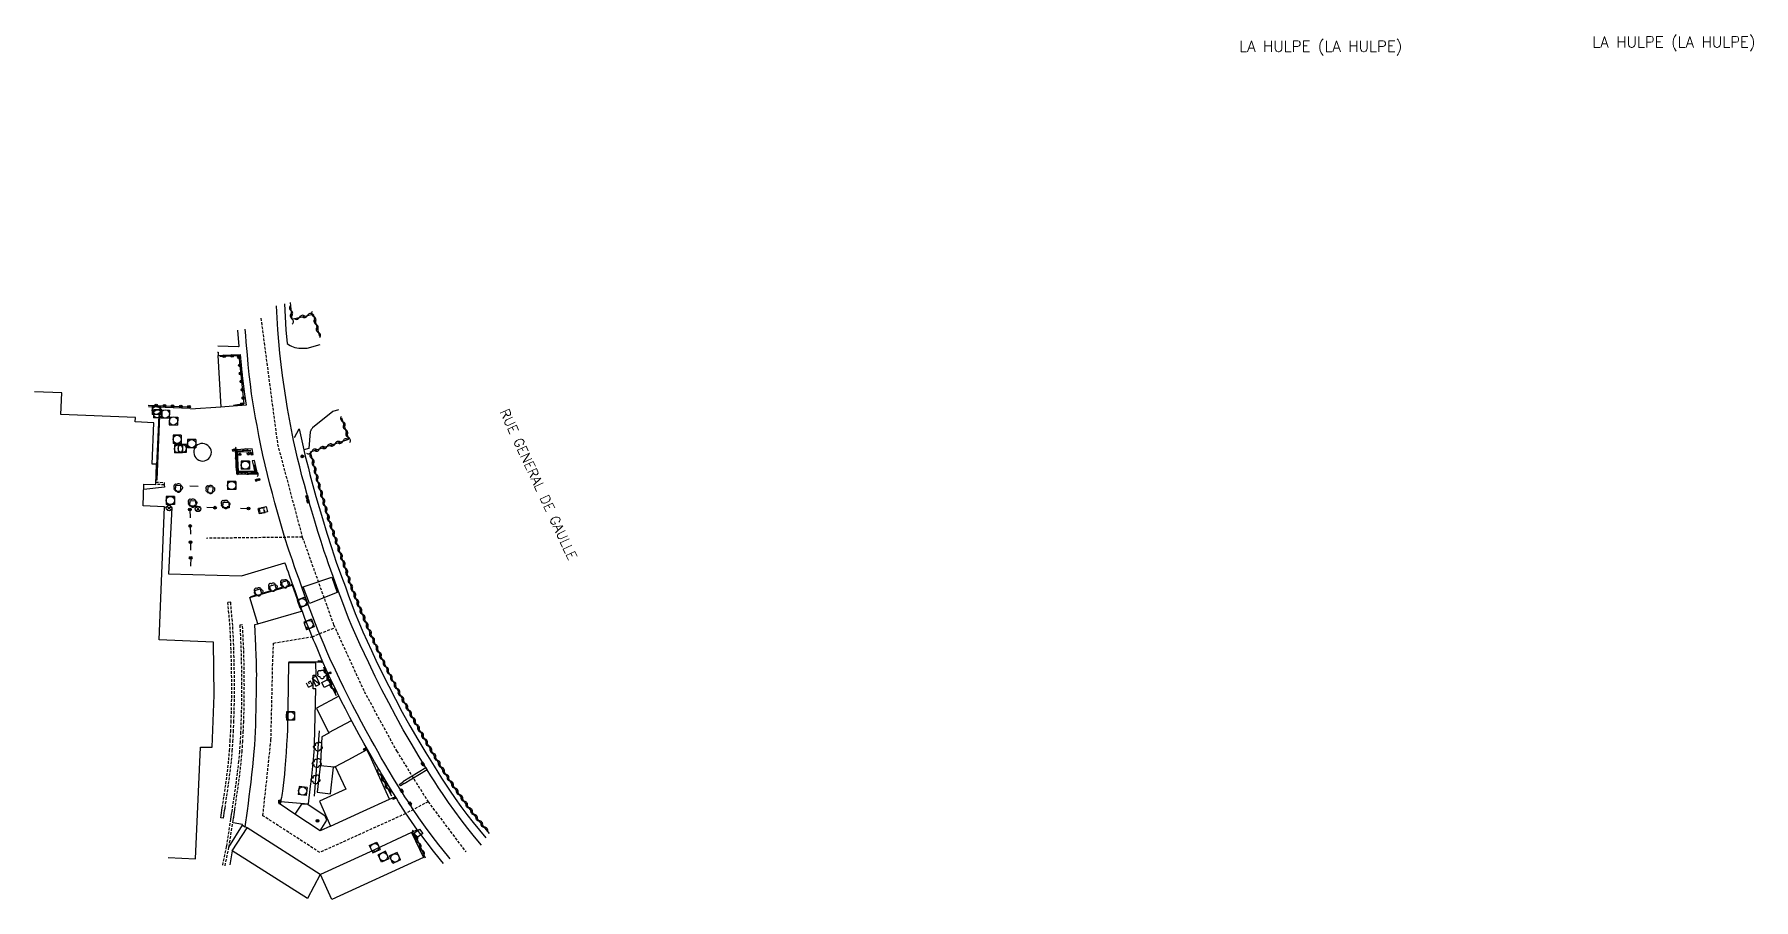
# Model space of a CAD drawing. Header units: millimetres. Extents: x 158019 to 159000, y 157999 to 158739.
# Drawn here: x 158228.8 to 158543.2, y 158580.7 to 158738.9 of the extents above; entities that cross this region are included whole.
import ezdxf
from ezdxf.enums import TextEntityAlignment as Align

# ---------------------------------------------------------------- set-up
doc = ezdxf.new("R2010")
doc.units = ezdxf.units.MM
doc.linetypes.add('DASHED', pattern=[0.75, 0.5, -0.25])
doc.layers.get('0').update_dxf_attribs({"linetype": 'CONTINUOUS'})
for name, color, linetype in [('W0001', 6, 'DASHED'), ('W0006', 2, 'CONTINUOUS'), ('W0008', 7, 'CONTINUOUS'), ('W0014', 7, 'CONTINUOUS'), ('W0015', 2, 'CONTINUOUS'), ('W0017', 7, 'CONTINUOUS'), ('W0020', 2, 'CONTINUOUS'), ('W0100', 7, 'CONTINUOUS'), ('W0103', 1, 'CONTINUOUS'), ('W0112', 1, 'DASHED'), ('W0300', 7, 'CONTINUOUS'), ('W0302', 3, 'CONTINUOUS'), ('W0310', 3, 'CONTINUOUS'), ('W0322', 7, 'CONTINUOUS'), ('W0400', 7, 'CONTINUOUS'), ('W0411', 7, 'CONTINUOUS'), ('W0420', 7, 'CONTINUOUS'), ('W0424', 7, 'CONTINUOUS'), ('W0425', 7, 'CONTINUOUS'), ('W0432', 7, 'CONTINUOUS'), ('W0469', 7, 'CONTINUOUS'), ('W0856', 7, 'CONTINUOUS'), ('W0980', 7, 'CONTINUOUS'), ('W0989', 7, 'CONTINUOUS'), ('W1471', 7, 'CONTINUOUS')]:
    doc.layers.add(name, color=color, linetype=linetype)
doc.styles.get("Standard").update_dxf_attribs({"font": 'romans.shx', "width": 0.85})

msp = doc.modelspace()

# ---------------------------------------------------------------- texts
at = {"layer": 'W0980'}
msp.add_text('LA HULPE (LA HULPE)', height=2, dxfattribs=at).set_placement((158464.02, 158736.57), align=Align.MIDDLE)
msp.add_text('LA HULPE (LA HULPE)', height=2, dxfattribs=at).set_placement((158513.7, 158737.5), align=Align.MIDDLE_LEFT)
at = {"layer": 'W0989'}
msp.add_text('RUE GENERAL DE GAULLE', height=1.75, rotation=294.8592, dxfattribs=at).set_placement((158314.66, 158670.23), align=Align.MIDDLE_LEFT)

# ---------------------------------------------------------------- blocks, each defined once
blk = doc.blocks.new('T400')
for p, q in [((-0.15, 0.3), (0.15, 0.3)), ((-0.15, -0.25), (-0.15, 0.3)), ((-0.15, 0.15), (0.15, 0.15)), ((-0.15, 0), (0.15, 0)), ((0.15, 0.3), (0.15, -0.25)), ((-0.15, -0.15), (0.15, -0.15)), ((-0.15, -0.25), (-0.15, -0.3)), ((-0.15, -0.3), (0.15, -0.3)), ((0.15, -0.3), (0.15, -0.25))]:
    blk.add_line(p, q)
blk = doc.blocks.new('T1471')
at = {"color": 0, "linetype": 'Continuous', "flags": 128}
blk.add_lwpolyline([(-0.75, -0.5), (-0.75, 0.5), (0.75, 0.5), (0.75, -0.5), (-0.75, -0.5)], dxfattribs=at)
blk = doc.blocks.new('T420')
for p, q in [((0.75, 0.75), (-0.75, 0.75)), ((-0.75, 0.75), (-0.75, -0.75)), ((0.75, 0.75), (0.75, -0.75)), ((0.75, -0.75), (-0.75, -0.75))]:
    blk.add_line(p, q)
blk.add_ellipse((0, 0), major_axis=(-0.53, 0.53), ratio=1, start_param=3.926991, end_param=10.210176)
blk = doc.blocks.new('t432')
at = {"flags": 128}
for points in [[(0.8, 0.8), (-0.8, 0.8)], [(-0.8, 0.8), (-0.8, 0)], [(0.8, 0.8), (-0.8, 0)], [(-0.8, 0), (0.8, 0)], [(-0.4, 2.1), (-0.4, 1.3)], [(-0.4, 1.3), (0.4, 1.3)], [(-0.39, 2.1), (0.41, 2.1)], [(0, 1.7), (0.4, 1.7)], [(0.4, 1.3), (0.4, 1.7)], [(0.8, 0), (0.8, 0.8)]]:
    blk.add_lwpolyline(points, dxfattribs=at)
blk = doc.blocks.new('T300')
for p, q in [((-0.8, 0.51), (-0.86, 0.34)), ((-0.86, 0.34), (-0.86, 0.17)), ((-0.86, 0.17), (-0.74, 0.06)), ((-0.69, 0.63), (-0.8, 0.51)), ((-0.8, -0.06), (-0.74, 0.06)), ((-0.74, 0.06), (-0.69, 0.11)), ((-0.57, 0.69), (-0.69, 0.63)), ((-0.46, 0.69), (-0.57, 0.69)), ((-0.29, 0.63), (-0.46, 0.69)), ((-0.29, 0.63), (-0.17, 0.74)), ((-0.23, 0.57), (-0.29, 0.63)), ((-0.17, 0.74), (-0.06, 0.8)), ((-0.06, 0.8), (0.06, 0.8)), ((0.06, 0.8), (0.23, 0.74)), ((0.23, 0.74), (0.34, 0.63)), ((0.34, 0.63), (0.4, 0.51)), ((0.46, 0.46), (0.34, 0.46)), ((0.4, 0.51), (0.4, 0.46)), ((0.57, 0.4), (0.46, 0.46)), ((0.57, 0.4), (0.69, 0.29)), ((0.69, 0.29), (0.74, 0.17)), ((0.74, 0.06), (0.69, -0.17)), ((0.74, 0.17), (0.74, 0.06)), ((-0.8, -0.17), (-0.8, -0.06)), ((-0.8, -0.23), (-0.8, -0.17)), ((-0.74, -0.34), (-0.8, -0.23)), ((-0.69, -0.4), (-0.74, -0.34)), ((-0.51, -0.46), (-0.69, -0.4)), ((-0.4, -0.46), (-0.51, -0.46)), ((-0.4, -0.46), (-0.34, -0.46)), ((-0.34, -0.46), (-0.34, -0.4)), ((-0.34, -0.51), (-0.34, -0.46)), ((-0.29, -0.63), (-0.34, -0.51)), ((-0.17, -0.74), (-0.29, -0.63)), ((-0.06, -0.8), (-0.17, -0.74)), ((0.06, -0.8), (-0.06, -0.8)), ((0.17, -0.74), (0.06, -0.8)), ((0.23, -0.69), (0.17, -0.74)), ((0.29, -0.46), (0.23, -0.46)), ((0.29, -0.63), (0.23, -0.69)), ((0.46, -0.4), (0.29, -0.46)), ((0.34, -0.51), (0.29, -0.63)), ((0.34, -0.51), (0.34, -0.46)), ((0.57, -0.34), (0.46, -0.4)), ((0.63, -0.29), (0.57, -0.34)), ((0.69, -0.17), (0.63, -0.29))]:
    blk.add_line(p, q)
blk = doc.blocks.new('T424')
for p, q in [((-0.15, 0.61), (0.15, 0.61)), ((-0.15, 0.31), (-0.15, 0.61)), ((0, 0.46), (-0.15, 0.46)), ((0.15, 0.31), (-0.15, 0.31)), ((-0.15, 0.16), (0.15, 0.16)), ((-0.15, -0.14), (-0.15, 0.16)), ((0.15, 0.16), (0.15, -0.14)), ((0.15, -0.14), (-0.15, -0.14))]:
    blk.add_line(p, q)
blk.add_ellipse((0, 0.01), major_axis=(-0.106, 0.106), ratio=1, start_param=3.926991, end_param=10.210176)
blk = doc.blocks.new('T425')
for p, q in [((-0.15, 0.6), (0.15, 0.6)), ((-0.15, 0.6), (-0.15, 0.3)), ((-0.15, 0.3), (0.15, 0.3)), ((-0.15, 0.15), (0.15, 0.15)), ((-0.15, -0.15), (-0.15, 0.15)), ((0, 0.45), (0.15, 0.45)), ((0.15, 0.45), (0.15, 0.3)), ((0.15, 0.15), (0.15, -0.15)), ((0.15, -0.15), (-0.15, -0.15))]:
    blk.add_line(p, q)
blk.add_ellipse((0, 0), major_axis=(-0.106, 0.106), ratio=1, start_param=3.926991, end_param=10.210176)
blk = doc.blocks.new('T469')
at = {"color": 0, "linetype": 'Continuous', "flags": 128}
for points in [[(-0.35, 0.35), (0.35, -0.35)], [(-0.35, -0.35), (0.35, 0.35)]]:
    blk.add_lwpolyline(points, dxfattribs=at)
at = {"color": 0, "linetype": 'Continuous'}
blk.add_circle((0, 0), 0.5, dxfattribs=at)
blk = doc.blocks.new('T856')
for p, q in [((-0.125, 0), (0.125, 0)), ((0, 0.125), (0, -0.125))]:
    blk.add_line(p, q)
blk.add_ellipse((0, 0), major_axis=(-0.177, 0.177), ratio=1, start_param=3.9269908, end_param=10.2101761)
blk = doc.blocks.new('t302o')
for p, q in [((-0.8, 0.51), (-0.86, 0.34)), ((-0.86, 0.34), (-0.86, 0.17)), ((-0.86, 0.17), (-0.74, 0.06)), ((-0.69, 0.63), (-0.8, 0.51)), ((-0.8, -0.06), (-0.74, 0.06)), ((-0.74, 0.06), (-0.69, 0.11)), ((-0.57, 0.69), (-0.69, 0.63)), ((-0.46, 0.69), (-0.57, 0.69)), ((-0.29, 0.63), (-0.46, 0.69)), ((-0.29, 0.63), (-0.17, 0.74)), ((-0.23, 0.57), (-0.29, 0.63)), ((-0.17, 0.74), (-0.06, 0.8)), ((-0.06, 0.8), (0.06, 0.8)), ((0.06, 0.8), (0.23, 0.74)), ((0.23, 0.74), (0.34, 0.63)), ((0.34, 0.63), (0.4, 0.51)), ((0.46, 0.46), (0.34, 0.46)), ((0.4, 0.51), (0.4, 0.46)), ((0.57, 0.4), (0.46, 0.46)), ((0.57, 0.4), (0.69, 0.29)), ((0.69, 0.29), (0.74, 0.17)), ((0.74, 0.06), (0.69, -0.17)), ((0.74, 0.17), (0.74, 0.06)), ((-0.8, -0.17), (-0.8, -0.06)), ((-0.8, -0.23), (-0.8, -0.17)), ((-0.74, -0.34), (-0.8, -0.23)), ((-0.69, -0.4), (-0.74, -0.34)), ((-0.51, -0.46), (-0.69, -0.4)), ((-0.4, -0.46), (-0.51, -0.46)), ((-0.4, -0.46), (-0.34, -0.46)), ((-0.34, -0.46), (-0.34, -0.4)), ((-0.34, -0.51), (-0.34, -0.46)), ((-0.29, -0.63), (-0.34, -0.51)), ((-0.17, -0.74), (-0.29, -0.63)), ((-0.06, -0.8), (-0.17, -0.74)), ((0.06, -0.8), (-0.06, -0.8)), ((0.17, -0.74), (0.06, -0.8)), ((0.23, -0.69), (0.17, -0.74)), ((0.29, -0.46), (0.23, -0.46)), ((0.29, -0.63), (0.23, -0.69)), ((0.46, -0.4), (0.29, -0.46)), ((0.34, -0.51), (0.29, -0.63)), ((0.34, -0.51), (0.34, -0.46)), ((0.57, -0.34), (0.46, -0.4)), ((0.63, -0.29), (0.57, -0.34)), ((0.69, -0.17), (0.63, -0.29))]:
    blk.add_line(p, q)
blk = doc.blocks.new('t310o')
at = {"color": 0, "linetype": 'Continuous'}
for centre, start, end in [((-0.5, 0.38), 216.8699, 323.1304), ((0.5, -0.37), 36.8699, 143.1303)]:
    blk.add_arc(centre, 0.625, start, end, dxfattribs=at)
blk = doc.blocks.new('t322o')
at = {"color": 0, "linetype": 'Continuous'}
for radius in [0.25, 0.15]:
    blk.add_circle((0, 0), radius, dxfattribs=at)

# ---------------------------------------------------------------- linework, layer by layer
at = {"layer": 'W0001'}
for points in [[(158270.21, 158686.97), (158273.25, 158663.93), (158277.78, 158646.94), (158283.51, 158630.91), (158289.1, 158618.72), (158295.02, 158607.83), (158300.78, 158598.55), (158307.68, 158589.36)], [(158277.78, 158646.94), (158260.27, 158646.72)], [(158300.78, 158598.55), (158296.67, 158596.38), (158280.97, 158589.27), (158270.58, 158596), (158272.05, 158609.85), (158272.36, 158623.39), (158272.53, 158627.57), (158279.58, 158628.73), (158283.74, 158630.41)]]:
    msp.add_lwpolyline(points, dxfattribs=at)
at = {"layer": 'W0006'}
for points in [[(158269.67, 158631.09), (158268.2, 158635.91), (158275.91, 158638.16), (158277.61, 158633.42)], [(158278.93, 158598.14), (158279.29, 158601.41), (158279.45, 158602.62), (158279.59, 158603.84), (158279.72, 158605.06), (158279.83, 158606.28), (158279.89, 158606.98), (158279.94, 158607.68), (158279.99, 158608.39), (158280.04, 158609.09), (158280.27, 158619.21), (158279.75, 158619.18), (158279.77, 158621.7), (158280.31, 158621.7), (158280.27, 158623.92), (158275.28, 158623.96)], [(158284.47, 158617.84), (158280.39, 158615.64), (158282.64, 158611.1), (158281.35, 158610.39), (158281.26, 158608.17), (158281.09, 158605.54), (158280.98, 158604.5), (158280.51, 158600.3), (158282.92, 158600.01), (158283.5, 158604.9), (158283.77, 158604.98), (158285.72, 158600.87), (158280.9, 158598.64), (158282.91, 158594.08)], [(158293.73, 158599.01), (158291.68, 158603.62), (158290.42, 158606.35), (158289.59, 158608.04)], [(158273.81, 158598.58), (158278.92, 158598.17)], [(158281.02, 158593.22), (158282.27, 158595.17), (158281.96, 158595.92), (158278.8, 158598.04), (158277.61, 158598.1), (158276.4, 158596.29)], [(158281.05, 158585.24), (158278.72, 158580.83), (158264.98, 158589.56), (158267.68, 158593.76)], [(158266.87, 158594.29), (158266.83, 158594.41), (158265.16, 158594.72)], [(158297.77, 158592.93), (158299.93, 158588.34), (158283.19, 158580.65), (158281.12, 158585.25)]]:
    msp.add_lwpolyline(points, dxfattribs=at)
at = {"layer": 'W0008'}
for points in [[(158310.53, 158590.62), (158309.27, 158592.14), (158308.04, 158593.68), (158306.84, 158595.24), (158305.67, 158596.83), (158304.52, 158598.43), (158303.4, 158600.05), (158302.7, 158601.12), (158302, 158602.19), (158301.31, 158603.27), (158300.64, 158604.36), (158299.14, 158606.79), (158297.67, 158609.24), (158296.25, 158611.71), (158294.86, 158614.21), (158293.58, 158616.61), (158292.33, 158619.03), (158291.12, 158621.47), (158289.94, 158623.93), (158289.15, 158625.57), (158288.38, 158627.22), (158287.63, 158628.88), (158286.91, 158630.55), (158286.25, 158632.15), (158285.61, 158633.77), (158285, 158635.39), (158284.41, 158637.02), (158283.4, 158639.74), (158282.99, 158640.89), (158282.59, 158642.04), (158282.19, 158643.19), (158281.8, 158644.34), (158281.21, 158646.17), (158280.63, 158648), (158280.07, 158649.84), (158279.53, 158651.69), (158279.06, 158653.3), (158278.6, 158654.92), (158278.16, 158656.55), (158277.72, 158658.17), (158277.31, 158659.78), (158276.92, 158661.4), (158276.54, 158663.01), (158276.19, 158664.64), (158275.79, 158666.58), (158275.42, 158668.53), (158275.08, 158670.49), (158274.76, 158672.45), (158274.46, 158674.47), (158274.18, 158676.5), (158273.93, 158678.53), (158273.7, 158680.56), (158273.49, 158682.72), (158273.32, 158684.88), (158273.17, 158687.05), (158273.05, 158689.22)], [(158304.84, 158588.11), (158304.31, 158588.73), (158303.79, 158589.36), (158303.28, 158590), (158302.77, 158590.64), (158301.52, 158592.28), (158300.3, 158593.93), (158299.11, 158595.62), (158297.96, 158597.32), (158297.48, 158598.04), (158297.01, 158598.75), (158296.54, 158599.47), (158296.08, 158600.2), (158295.26, 158601.51), (158294.45, 158602.82), (158293.65, 158604.14), (158292.87, 158605.47), (158292.22, 158606.59), (158291.59, 158607.72), (158290.96, 158608.84), (158290.33, 158609.97), (158289.47, 158611.53), (158288.63, 158613.09), (158287.8, 158614.65), (158286.98, 158616.22), (158286.17, 158617.81), (158285.38, 158619.41), (158284.61, 158621.01), (158283.85, 158622.62), (158282.83, 158624.77), (158282.28, 158626.02), (158281.75, 158627.27), (158281.22, 158628.54), (158280.71, 158629.8), (158280.2, 158631.08), (158279.7, 158632.36), (158279.22, 158633.65), (158278.74, 158634.94), (158278.21, 158636.37), (158277.69, 158637.79), (158277.18, 158639.23), (158276.67, 158640.66), (158276.32, 158641.68), (158275.96, 158642.7), (158275.62, 158643.72), (158275.27, 158644.75), (158274.61, 158646.84), (158273.97, 158648.95), (158273.36, 158651.07), (158272.77, 158653.19), (158272.3, 158654.92), (158271.84, 158656.65), (158271.4, 158658.39), (158270.98, 158660.14), (158270.58, 158661.93), (158270.2, 158663.72), (158269.84, 158665.53), (158269.5, 158667.33), (158269.23, 158668.78), (158268.98, 158670.24), (158268.74, 158671.7), (158268.51, 158673.16), (158268.29, 158674.93), (158268.08, 158676.71), (158267.9, 158678.48), (158267.74, 158680.26), (158267.63, 158681.44), (158267.53, 158682.61), (158267.44, 158683.79), (158267.35, 158684.97)], [(158298.8, 158593.41), (158297.77, 158592.93), (158289.39, 158589.02), (158281.12, 158585.25), (158281.05, 158585.24), (158267.68, 158593.76), (158267.34, 158593.98), (158267.73, 158596.91), (158267.92, 158598.22), (158268.09, 158599.53), (158268.26, 158600.84), (158268.42, 158602.15), (158268.58, 158603.54), (158268.73, 158604.93), (158268.87, 158606.32), (158268.99, 158607.71), (158269.07, 158608.92), (158269.15, 158610.12), (158269.21, 158611.33), (158269.26, 158612.54), (158269.3, 158613.97), (158269.34, 158615.41), (158269.37, 158616.84), (158269.39, 158618.28), (158269.41, 158619.17), (158269.42, 158620.05), (158269.43, 158620.94), (158269.44, 158621.83), (158269.43, 158622.48), (158269.42, 158623.14), (158269.41, 158623.8), (158269.39, 158624.46), (158269.37, 158625.11), (158269.34, 158625.77), (158269.3, 158626.42), (158269.27, 158627.07), (158269.07, 158630.94), (158269.67, 158631.09), (158277.61, 158633.42)], [(158281.56, 158624.05), (158275.3, 158624.08), (158275.28, 158623.96), (158275.13, 158615.59), (158275.12, 158614.31), (158275.09, 158613.03), (158275.05, 158611.75), (158275, 158610.48), (158274.92, 158609.02), (158274.83, 158607.56), (158274.72, 158606.1), (158274.6, 158604.64), (158274.5, 158603.6), (158274.39, 158602.57), (158274.27, 158601.54), (158274.13, 158600.5), (158274.07, 158600.11), (158274.01, 158599.71), (158273.95, 158599.32), (158273.88, 158598.92), (158273.83, 158598.64)], [(158282.61, 158611.21), (158286.75, 158613.41)], [(158289.65, 158608.09), (158289.59, 158608.04), (158286.09, 158606.18), (158283.66, 158604.89), (158281.04, 158605.09)], [(158282.91, 158594.08), (158288.92, 158596.8), (158293.73, 158599.01), (158294.77, 158599.46)], [(158282.91, 158594.08), (158281.02, 158593.22), (158276.4, 158596.29), (158273.73, 158598.09), (158273.81, 158598.58)]]:
    msp.add_lwpolyline(points, dxfattribs=at)
at = {"layer": 'W0014'}
for points in [[(158274.5, 158689.58), (158274.76, 158684.82), (158275.04, 158682.34)], [(158265.93, 158684.78), (158266.15, 158681.82), (158266.13, 158681.74), (158262.32, 158681.86)], [(158262.29, 158680.75), (158262.39, 158680.76), (158262.37, 158680.17), (158266.39, 158680.36), (158266.76, 158676.44), (158267.23, 158673.07), (158267.54, 158671.07), (158265.16, 158670.87), (158262.86, 158670.68)], [(158257.24, 158670.49), (158249.68, 158670.79)], [(158276.37, 158665.19), (158277.19, 158666.76), (158278.06, 158662.89), (158278.33, 158661.77), (158278.61, 158660.65), (158278.89, 158659.53), (158279.18, 158658.42), (158279.72, 158656.39), (158280.28, 158654.37), (158280.86, 158652.35), (158281.45, 158650.33), (158282.27, 158647.67), (158283.12, 158645.02), (158284, 158642.38), (158284.92, 158639.75), (158285.66, 158637.83), (158286.24, 158636.2), (158286.84, 158634.59), (158287.46, 158632.98), (158288.11, 158631.39), (158288.86, 158629.64), (158289.63, 158627.91), (158290.42, 158626.19), (158291.24, 158624.47), (158292.39, 158622.06), (158293.58, 158619.67), (158294.81, 158617.29), (158296.06, 158614.93), (158297.47, 158612.42), (158298.91, 158609.94), (158300.38, 158607.48), (158301.89, 158605.04), (158302.57, 158603.94), (158303.26, 158602.84), (158303.96, 158601.76), (158304.67, 158600.68), (158305.71, 158599.17), (158306.79, 158597.68), (158307.89, 158596.22), (158309.02, 158594.78), (158310.18, 158593.35), (158311.36, 158591.96)], [(158252.54, 158656.52), (158252.56, 158656.09), (158248.77, 158655.63)], [(158252.59, 158652.5), (158253.91, 158652.37), (158253.3, 158640.25), (158266.65, 158639.87), (158274.59, 158642.24)], [(158303.6, 158587.28), (158303.08, 158587.91), (158302.56, 158588.55), (158302.04, 158589.19), (158301.53, 158589.83), (158300.84, 158590.71), (158300.16, 158591.59), (158299.49, 158592.48), (158298.83, 158593.38), (158298.27, 158594.16), (158297.73, 158594.95), (158297.19, 158595.74), (158296.67, 158596.54), (158296.24, 158597.2), (158295.82, 158597.87), (158295.4, 158598.55), (158294.98, 158599.22), (158294.36, 158600.23), (158293.73, 158601.24), (158293.12, 158602.26), (158292.51, 158603.28), (158292.29, 158603.64), (158292.08, 158603.99), (158291.87, 158604.35), (158291.66, 158604.71), (158291, 158605.84), (158290.35, 158606.97), (158289.7, 158608.11), (158289.06, 158609.24), (158288.19, 158610.81), (158287.34, 158612.37), (158286.49, 158613.95), (158285.67, 158615.53), (158284.9, 158617.02), (158284.15, 158618.52), (158283.41, 158620.03), (158282.69, 158621.54), (158281.6, 158623.93), (158281.23, 158624.82), (158280.86, 158625.72), (158280.48, 158626.61), (158280.11, 158627.5), (158279.84, 158628.12), (158279.59, 158628.73), (158279.33, 158629.35), (158279.07, 158629.97), (158278.66, 158631.03), (158278.25, 158632.09), (158277.85, 158633.16), (158277.46, 158634.23), (158276.96, 158635.66), (158276.45, 158637.09), (158275.95, 158638.52), (158275.44, 158639.95), (158275.23, 158640.52), (158275.02, 158641.1), (158274.8, 158641.67), (158274.59, 158642.24)], [(158281.6, 158623.93), (158281.23, 158624.82), (158280.86, 158625.72), (158280.48, 158626.61), (158280.11, 158627.5), (158279.84, 158628.12), (158279.59, 158628.73), (158279.33, 158629.35), (158279.07, 158629.97), (158278.66, 158631.03), (158278.25, 158632.09), (158277.85, 158633.16), (158277.46, 158634.23), (158276.96, 158635.66), (158276.45, 158637.09), (158275.95, 158638.52), (158275.44, 158639.95), (158275.23, 158640.52), (158275.02, 158641.1), (158274.8, 158641.67), (158274.59, 158642.24)], [(158268.29, 158636.05), (158269.31, 158636.39), (158269.07, 158637.21), (158270.06, 158637.5), (158270.31, 158636.66), (158272, 158637.16), (158271.79, 158637.98), (158272.73, 158638.3), (158273.01, 158637.45), (158274.15, 158637.83), (158274.04, 158638.69), (158274.99, 158639), (158275.27, 158638.1), (158275.96, 158638.34)], [(158264.37, 158590.26), (158266.87, 158594.29), (158267.34, 158593.98)], [(158264.98, 158589.56), (158264.51, 158587.02)]]:
    msp.add_lwpolyline(points, dxfattribs=at)
for points in [[(158268.82, 158662.07), (158268.59, 158663.07), (158265.51, 158662.93), (158265.72, 158658.51), (158269.61, 158658.5), (158269.04, 158660.97), (158268.63, 158660.87), (158269.08, 158658.92), (158266.12, 158658.93), (158265.95, 158662.53), (158268.26, 158662.63), (158268.41, 158661.97)], [(158255.58, 158656.35), (158254.62, 158656.41), (158254.53, 158655.4), (158255.56, 158655.35)], [(158261.44, 158655.02), (158261.46, 158656.1), (158260.52, 158656.12), (158260.42, 158655.11)], [(158257.27, 158653.65), (158258.26, 158653.6), (158258.29, 158652.59), (158257.22, 158652.62)], [(158263.3, 158653.36), (158264.35, 158653.32), (158264.42, 158652.27), (158263.25, 158652.28)]]:
    msp.add_lwpolyline(points, close=True, dxfattribs=at)
at = {"layer": 'W0015'}
msp.add_lwpolyline([(158258.11, 158661.71), (158258.31, 158661.42), (158258.56, 158661.18), (158258.87, 158661), (158259.2, 158660.89), (158259.55, 158660.85), (158259.9, 158660.89), (158260.19, 158660.99), (158260.45, 158661.13), (158260.68, 158661.32), (158260.88, 158661.55), (158261.02, 158661.82), (158261.12, 158662.1), (158261.15, 158662.47), (158261.1, 158662.83), (158260.97, 158663.17), (158260.76, 158663.47), (158260.5, 158663.72), (158260.18, 158663.91), (158259.88, 158664.02), (158259.56, 158664.07), (158259.24, 158664.05), (158258.93, 158663.97), (158258.64, 158663.84), (158258.39, 158663.64), (158258.17, 158663.38), (158258.01, 158663.08), (158257.93, 158662.75), (158257.92, 158662.41), (158257.98, 158662.08), (158258.11, 158661.71)], dxfattribs=at)
at = {"layer": 'W0017'}
for points in [[(158275.04, 158682.34), (158275.28, 158682.16), (158275.54, 158682), (158275.8, 158681.85), (158276.08, 158681.74), (158276.42, 158681.64), (158276.77, 158681.57), (158277.12, 158681.52), (158277.47, 158681.5), (158277.77, 158681.49), (158278.06, 158681.49), (158278.36, 158681.5), (158278.65, 158681.52), (158281.02, 158682.17)], [(158284.37, 158670.22), (158283.38, 158669.93), (158279.62, 158666.9), (158279.57, 158666.83), (158279.51, 158666.77), (158279.46, 158666.7), (158279.41, 158666.62), (158279.36, 158666.52), (158279.31, 158666.41), (158279.27, 158666.3), (158279.24, 158666.18), (158278.95, 158663.17), (158278.06, 158662.89)]]:
    msp.add_lwpolyline(points, dxfattribs=at)
at = {"layer": 'W0020'}
msp.add_lwpolyline([(158279.08, 158634.82), (158277.94, 158637.86), (158283.16, 158639.6), (158284.15, 158636.8)], close=True, dxfattribs=at)
msp.add_lwpolyline([(158279.08, 158634.82), (158277.94, 158637.86), (158283.16, 158639.6), (158284.15, 158636.8)], dxfattribs=at)
at = {"layer": 'W0100'}
msp.add_lwpolyline([(158253.27, 158588.33), (158258.27, 158588.11), (158259.17, 158608.56), (158261.28, 158608.51), (158261.68, 158618.06), (158261.56, 158627.74), (158251.62, 158628.13), (158252.59, 158652.5), (158248.68, 158652.66), (158248.8, 158656.63), (158248.8, 158656.63), (158250.98, 158656.56), (158251.09, 158660.27), (158250.31, 158660.3), (158250.61, 158667.87), (158247.23, 158668), (158247.26, 158668.81), (158233.62, 158669.36), (158233.78, 158673.31), (158228.79, 158673.51)], dxfattribs=at)
at = {"layer": 'W0103'}
msp.add_lwpolyline([(158262.32, 158680.17), (158262.86, 158670.68), (158257.36, 158670.36)], dxfattribs=at)
at = {"layer": 'W0112'}
for points in [[(158251, 158657), (158252.51, 158656.95), (158252.54, 158656.52), (158250.98, 158656.56)], [(158269.95, 158651.25), (158270.98, 158651.45), (158270.79, 158652.36), (158269.8, 158652.18), (158269.95, 158651.25)], [(158263.38, 158595.54), (158262.89, 158595.61), (158262.95, 158596.07), (158263.02, 158596.53), (158263.08, 158596.99), (158263.15, 158597.47), (158263.49, 158599.65), (158263.8, 158601.82), (158264.08, 158603.99), (158264.33, 158606.13), (158264.47, 158607.85), (158264.59, 158609.6), (158264.69, 158611.35), (158264.76, 158613.11), (158264.83, 158615.31), (158264.87, 158617.51), (158264.88, 158619.72), (158264.86, 158621.92), (158264.82, 158624.13), (158264.76, 158626.34), (158264.67, 158628.55), (158264.55, 158630.76), (158264.18, 158635)], [(158263.38, 158595.54), (158263.45, 158596), (158263.51, 158596.46), (158263.58, 158596.92), (158263.65, 158597.39), (158263.98, 158599.58), (158264.29, 158601.75), (158264.57, 158603.93), (158264.83, 158606.08), (158264.97, 158607.82), (158265.09, 158609.57), (158265.19, 158611.33), (158265.26, 158613.09), (158265.33, 158615.3), (158265.37, 158617.51), (158265.38, 158619.72), (158265.36, 158621.93), (158265.32, 158624.14), (158265.26, 158626.36), (158265.17, 158628.57), (158265.05, 158630.79), (158264.68, 158635.04), (158264.18, 158635)], [(158263.66, 158586.83), (158264.37, 158590.26), (158265.16, 158595.28), (158265.23, 158595.74), (158265.29, 158596.2), (158265.36, 158596.67), (158265.43, 158597.13), (158265.76, 158599.32), (158266.08, 158601.51), (158266.36, 158603.7), (158266.62, 158605.9), (158266.77, 158607.68), (158266.89, 158609.46), (158266.99, 158611.24), (158267.06, 158613.02), (158267.13, 158615.25), (158267.17, 158617.49), (158267.18, 158619.72), (158267.16, 158621.95), (158267.12, 158624.19), (158267.06, 158626.42), (158266.96, 158628.65), (158266.85, 158630.89), (158266.35, 158630.86), (158266.46, 158628.63), (158266.56, 158626.4), (158266.62, 158624.18), (158266.66, 158621.95), (158266.68, 158619.72), (158266.67, 158617.49), (158266.63, 158615.27), (158266.56, 158613.04), (158266.49, 158611.26), (158266.39, 158609.49), (158266.27, 158607.72), (158266.12, 158605.95), (158265.87, 158603.77), (158265.58, 158601.58), (158265.27, 158599.39), (158264.93, 158597.2), (158264.87, 158596.74), (158264.8, 158596.28), (158264.73, 158595.81), (158264.67, 158595.35), (158263.88, 158590.35), (158263.17, 158586.93)]]:
    msp.add_lwpolyline(points, dxfattribs=at)
msp.add_lwpolyline([(158270.04, 158651.36), (158270.87, 158651.53), (158270.71, 158652.24), (158269.91, 158652.09)], close=True, dxfattribs=at)
at = {"layer": 'W0302'}
msp.add_lwpolyline([(158280.86, 158611.51), (158279.95, 158599.57)], dxfattribs=at)
at = {"layer": 'W0310'}
for points in [[(158275.58, 158689.87), (158275.86, 158686.81), (158279.76, 158687.69), (158280.91, 158683.72)], [(158312.04, 158592.74), (158310.9, 158594.1), (158309.78, 158595.49), (158308.69, 158596.89), (158307.63, 158598.31), (158306.59, 158599.75), (158305.58, 158601.21), (158304.83, 158602.33), (158304.1, 158603.45), (158303.38, 158604.59), (158302.68, 158605.73), (158301.22, 158608.17), (158299.8, 158610.63), (158298.41, 158613.11), (158297.06, 158615.6), (158295.74, 158618.02), (158294.46, 158620.46), (158293.21, 158622.92), (158292, 158625.4), (158291.26, 158627.03), (158290.53, 158628.67), (158289.82, 158630.32), (158289.13, 158631.98), (158288.5, 158633.5), (158287.88, 158635.04), (158287.27, 158636.57), (158286.67, 158638.11), (158285.93, 158640.47), (158282.57, 158650.37), (158280.76, 158656.75), (158279.25, 158662.52), (158286.27, 158664.84), (158284.99, 158668.7)], [(158269, 158660.22), (158269.41, 158658.63), (158265.91, 158658.76), (158265.72, 158662.73), (158268.36, 158662.85)], [(158284.03, 158617.89), (158282.83, 158620.29), (158281.7, 158623.17)], [(158284.03, 158617.89), (158282.83, 158620.29), (158281.7, 158623.17)], [(158294.14, 158599.58), (158292.03, 158603.65)], [(158298.21, 158592.87), (158300.24, 158588.31)]]:
    msp.add_lwpolyline(points, dxfattribs=at)
at = {"layer": 'W0322'}
for points in [[(158262.68, 158680), (158266.16, 158680.16), (158267.1, 158671.29), (158265.22, 158671.04)], [(158249.57, 158671.07), (158257.26, 158670.76)], [(158258.71, 158656.2), (158257.23, 158656.26)], [(158260.31, 158652.4), (158261.88, 158652.33)], [(158257.21, 158652), (158257.25, 158650.5)], [(158266.47, 158652.24), (158268.03, 158652.19)], [(158257.28, 158649.04), (158257.34, 158647.47)], [(158257.33, 158646.07), (158257.35, 158644.54)], [(158257.37, 158643.19), (158257.35, 158641.65)]]:
    msp.add_lwpolyline(points, dxfattribs=at)
at = {"layer": 'W0411'}
for points in [[(158251.53, 158669.2), (158251.02, 158657.4), (158251.22, 158657.39), (158251.73, 158669.2)], [(158300.37, 158604.8), (158300.61, 158604.41), (158296.4, 158601.82), (158296.38, 158601.86), (158295.71, 158601.47), (158295.51, 158601.73), (158296.22, 158602.21), (158296.15, 158602.26)]]:
    msp.add_lwpolyline(points, close=True, dxfattribs=at)

# ---------------------------------------------------------------- block references
at = {"layer": 'W0300'}
for p in [(158255.14, 158655.92), (158261.01, 158655.64), (158257.76, 158653.17), (158263.79, 158652.93), (158269.83, 158636.93), (158272.44, 158637.78), (158274.68, 158638.41), (158281.41, 158621.83)]:
    msp.add_blockref('T300', p, dxfattribs=at)
at = {"layer": 'W0302', "rotation": 265.6148859286886}
for p in [(158280.63, 158608.54), (158280.41, 158605.55), (158280.18, 158602.56)]:
    msp.add_blockref('t302o', p, dxfattribs=at)
at = {"layer": 'W0310'}
for p, rotation in [((158275.72, 158688.38), 275.2723736348964), ((158275.86, 158686.89), 275.2723736348964), ((158277.25, 158687.13), 12.69401603410922), ((158278.72, 158687.46), 12.69401603410922), ((158279.88, 158687.27), 286.1466415845922), ((158280.3, 158685.83), 286.1466415845922), ((158280.71, 158684.39), 286.1466415845922), ((158285.2, 158668.04), 108.4278388813519), ((158285.2, 158664.49), 18.2760027361402), ((158285.68, 158666.62), 108.4278388813519), ((158286.15, 158665.2), 108.4278388813519), ((158265.74, 158662.37), 92.71621099364528), ((158265.81, 158660.87), 92.71621099364528), ((158266.86, 158662.78), 2.627904974676681), ((158279.5, 158662.61), 18.2760027361402), ((158279.56, 158661.33), 104.6796704304211), ((158280.93, 158663.08), 18.2760027361402), ((158282.35, 158663.55), 18.2760027361402), ((158283.78, 158664.02), 18.2760027361402), ((158265.88, 158659.37), 92.71621099364528), ((158266.8, 158658.73), 177.7566392977554), ((158268.3, 158658.67), 177.7566392977554), ((158269.31, 158659.01), 284.4159088463173), ((158279.94, 158659.88), 104.6796704304211), ((158280.32, 158658.43), 104.6796704304211), ((158280.7, 158656.98), 104.6796704304211), ((158281.1, 158655.54), 105.8959657731606), ((158281.51, 158654.1), 105.8959657731606), ((158281.92, 158652.65), 105.8959657731606), ((158282.34, 158651.21), 105.8959657731606), ((158282.78, 158649.78), 108.7445358905215), ((158283.26, 158648.36), 108.7445358905215), ((158283.74, 158646.94), 108.7445358905215), ((158284.22, 158645.52), 108.7445358905215), ((158284.7, 158644.09), 108.7445358905215), ((158285.19, 158642.67), 108.7445358905215), ((158285.67, 158641.25), 108.7445358905215), ((158286.13, 158639.83), 107.4073231848285), ((158286.58, 158638.4), 107.4073231848285), ((158287.11, 158636.99), 111.2357427423241), ((158287.66, 158635.6), 111.6444658478551), ((158288.22, 158634.21), 112.0531889564584), ((158288.79, 158632.82), 112.4619120621203), ((158289.36, 158631.43), 112.6646546460691), ((158289.94, 158630.05), 113.2578742801263), ((158290.53, 158628.67), 113.8510939149654), ((158291.14, 158627.3), 113.8510939149654), ((158291.76, 158625.93), 114.4443135477243), ((158292.4, 158624.58), 116.0353442143135), ((158293.06, 158623.23), 116.0353442143135), ((158282.16, 158621.98), 111.4246660643094), ((158282.16, 158621.98), 111.4246660643094), ((158282.71, 158620.58), 111.4246660643094), ((158282.71, 158620.58), 111.4246660643094), ((158293.73, 158621.89), 116.8912874019274), ((158294.41, 158620.55), 116.8912874019274), ((158283.36, 158619.23), 116.6604707346354), ((158283.36, 158619.23), 116.6604707346354), ((158295.11, 158619.22), 117.7472305868129), ((158295.81, 158617.9), 118.6031737720372), ((158296.53, 158616.58), 118.6031737720372), ((158297.25, 158615.26), 118.4253618129237), ((158297.96, 158613.94), 118.4253618129237), ((158298.68, 158612.63), 119.2360307863983), ((158299.41, 158611.32), 119.2360307863983), ((158300.15, 158610.01), 120.0466997540512), ((158300.9, 158608.72), 120.0466997540512), ((158301.67, 158607.42), 120.8573687253943), ((158302.44, 158606.14), 120.8573687253943), ((158303.22, 158604.86), 121.731674508329), ((158292.07, 158603.58), 117.3442856358685), ((158292.76, 158602.24), 117.3442856358685), ((158304.02, 158603.59), 122.3643503305004), ((158304.83, 158602.33), 122.9970261522869), ((158293.45, 158600.91), 117.3442856358685), ((158305.67, 158601.08), 124.7507376395161), ((158306.52, 158599.85), 124.7507376395161), ((158307.4, 158598.63), 125.779934622066), ((158308.29, 158597.43), 126.8091316038223), ((158309.2, 158596.23), 127.8383285875011), ((158310.13, 158595.06), 128.8675255693388), ((158298.41, 158592.42), 293.9277157833934), ((158311.07, 158593.89), 129.8967225555843), ((158299.02, 158591.05), 293.9277157833934), ((158299.63, 158589.68), 293.9277157833934)]:
    msp.add_blockref('t310o', p, dxfattribs=dict(at, rotation=rotation))
at = {"layer": 'W0322'}
for p, rotation in [((158263.47, 158680.04), 2.544646115608493), ((158264.97, 158680.1), 2.544646115608493), ((158266.2, 158679.85), 276.0210067191795), ((158266.35, 158678.36), 276.0210067191795), ((158266.51, 158676.87), 276.0210067191795), ((158266.67, 158675.38), 276.0210067191795), ((158251.07, 158671.01), 357.6943409243909), ((158266.71, 158671.24), 187.4466944008487), ((158266.83, 158673.88), 276.0210067191795), ((158266.98, 158672.39), 276.0210067191795), ((158252.57, 158670.95), 357.6943409243909), ((158254.06, 158670.89), 357.6943409243909), ((158255.56, 158670.83), 357.6943409243909), ((158257.06, 158670.77), 357.6943409243909), ((158261.81, 158652.33), 357.41846628027), ((158267.96, 158652.19), 358.4586957669424), ((158257.21, 158651.99), 271.533146975162), ((158257.28, 158648.97), 272.363030053349), ((158257.33, 158646.04), 270.6485920077859), ((158257.37, 158643.15), 269.2587440202055)]:
    msp.add_blockref('t322o', p, dxfattribs=dict(at, rotation=rotation))
at = {"layer": 'W0400'}
for p, rotation in [((158278.66, 158654.24), 16.27266521633109), ((158278.83, 158653.52), 16.62072073395798), ((158281.07, 158624.2), 89.4906853154216), ((158289.27, 158608.18), 298.0557565126218), ((158299.83, 158605.47), 34.01694992354718), ((158294.6, 158599.21), 291.4717924017317), ((158295.99, 158600.55), 32.11264335324018), ((158297.47, 158598.2), 34.57741505714614)]:
    msp.add_blockref('T400', p, dxfattribs=dict(at, rotation=rotation))
msp.add_blockref('T400', (158273.65, 158598.51), dxfattribs=at)
msp.add_blockref('T400', (158273.65, 158598.51), dxfattribs=at)
at = {"layer": 'W0420'}
for p in [(158251.09, 158670.13), (158251.32, 158669.5), (158254.89, 158664.82), (158255.13, 158663.09), (158255.82, 158663.16), (158257.56, 158664.05), (158267.38, 158660.1), (158264.86, 158656.38), (158253.65, 158653.65), (158275.61, 158614.23)]:
    msp.add_blockref('T420', p, dxfattribs=at)
for p, rotation in [((158252.73, 158669.46), 87.72672732757917), ((158254.23, 158668.18), 87.72705302015046), ((158277.77, 158634.99), 19.72802466453801), ((158278.99, 158630.96), 19.71803113199941), ((158277.84, 158600.52), 353.649321261612), ((158291.03, 158590.19), 114.3625181311073), ((158292.62, 158588.5), 294.7013440353866), ((158294.73, 158588.27), 294.7034108378163)]:
    msp.add_blockref('T420', p, dxfattribs=dict(at, rotation=rotation))
at = {"layer": 'W0424', "rotation": 94.92180693892504}
msp.add_blockref('T424', (158266.38, 158662.08), dxfattribs=at)
at = {"layer": 'W0425'}
for p, rotation in [((158265.63, 158662.91), 96.83051822970279), ((158268.33, 158662.24), 94.48181996279305), ((158269.81, 158657.47), 102.5137070058401), ((158282.86, 158622.11), 114.8455888105667)]:
    msp.add_blockref('T425', p, dxfattribs=dict(at, rotation=rotation))
at = {"layer": 'W0432', "rotation": 115.1967546547982}
msp.add_blockref('t432', (158280.64, 158620.77), dxfattribs=at)
at = {"layer": 'W0469'}
for p in [(158253.41, 158652.27), (158258.7, 158652.11)]:
    msp.add_blockref('T469', p, dxfattribs=at)
at = {"layer": 'W0856'}
for p in [(158277.78, 158661.72), (158280.58, 158595.04)]:
    msp.add_blockref('T856', p, dxfattribs=at)
at = {"layer": 'W1471'}
for p, rotation in [((158270.56, 158651.85), 14.93593643778752), ((158282.23, 158620.24), 25.35774915083878), ((158298.9, 158592.71), 36.23520536018316)]:
    msp.add_blockref('T1471', p, dxfattribs=dict(at, rotation=rotation))

msp.set_redraw_order([(e.dxf.handle, doc.entitydb.next_handle()) for e in msp.query("TEXT MTEXT ATTDEF DIMENSION ARC_DIMENSION")])  # texts and dimensions are drawn at this point

doc.saveas('drawing.dxf')
